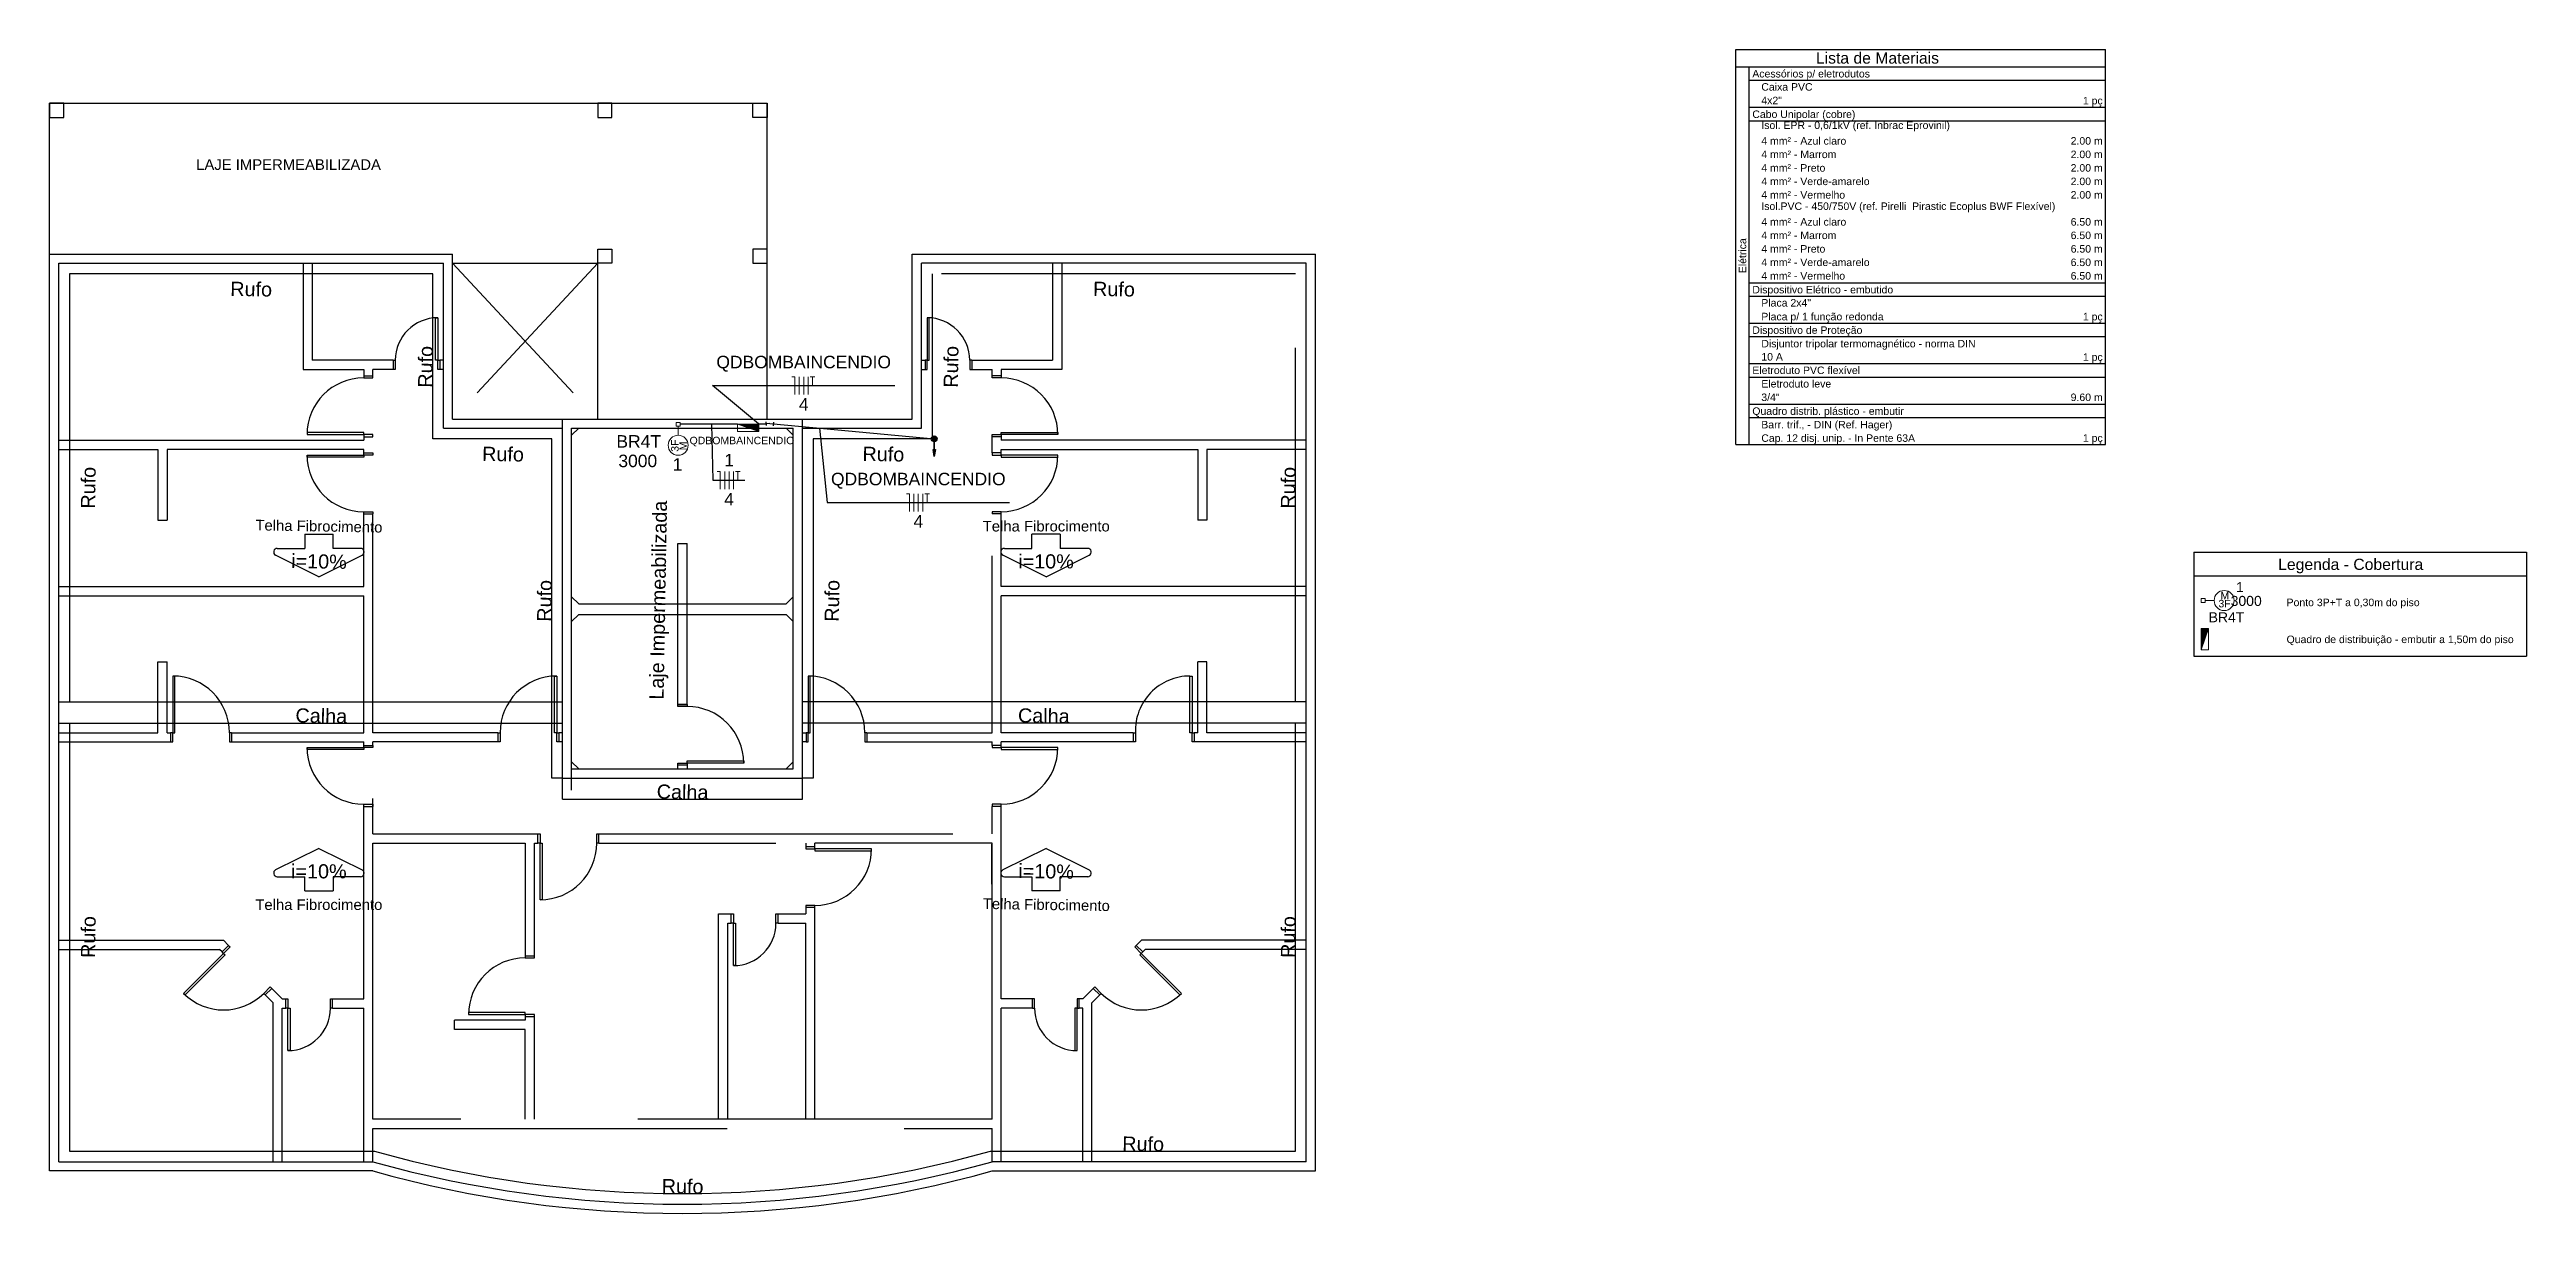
# Model space of a CAD drawing. Header units: inches. Extents: x -3 to 923, y -103 to 154.
# Drawn here: x 596.19 to 631.17, y 16.11 to 32.55 of the extents above; entities that cross this region are included whole.
import ezdxf

# ---------------------------------------------------------------- set-up
doc = ezdxf.new("R2010")
doc.units = ezdxf.units.IN
doc.header["$LTSCALE"] = 10
doc.header["$MEASUREMENT"] = 0
doc.linetypes.add('Dashed', pattern=[0.75, 0.5, -0.25])
doc.linetypes.add('HIDDEN', pattern=[0.375, 0.25, -0.125])
for name, color, linetype, lineweight in [('COBERTURA', 6, 'Continuous', 30), ('Cota', 7, 'Continuous', 25), ('DI-Linhas do quadro', 8, 'Continuous', 30), ('DI-Textos do quadro', 2, 'Continuous', 20), ('DI-Título do quadro', 2, 'Continuous', 30), ('EL-Condutos', 4, 'Continuous', 30), ('EL-Fios', 9, 'Continuous', 20), ('EL-Textos fios', 2, 'Continuous', 30), ('EL-Textos pontos', 2, 'Continuous', 30), ('P-SIMBOL', 5, 'Continuous', 20), ('PAREDE', 2, 'Continuous', 30), ('TEXTO', 2, 'Continuous', 20)]:
    doc.layers.add(name, color=color, linetype=linetype, lineweight=lineweight)
doc.layers.add('projecao', color=4, linetype='HIDDEN')
doc.styles.add('Arial', font='arial.ttf')
doc.dimstyles.get("Standard").update_dxf_attribs({"dimtxt": 0.18, "dimasz": 0.18, "dimexe": 0.18, "dimexo": 0.0625, "dimgap": 0.09, "dimtad": 0, "dimtih": 1, "dimtoh": 1, "dimdec": 4, "dimzin": 0, "dimdsep": 46, "dimtxsty": 'Standard', "dimcen": 0.09, "dimadec": 0, "dimazin": 0, "dimtfac": 1, "dimtdec": 4, "dimtofl": 0, "dimtmove": 0, "dimatfit": 3, "dimfxl": 0, "dimtolj": 1, "dimtzin": 0, "dimarcsym": 0})

msp = doc.modelspace()

# ---------------------------------------------------------------- texts
at = {"layer": 'DI-Textos do quadro', "char_height": 0.1059, "line_spacing_factor": 0.798, "style": 'Arial'}
for s, insert, width, attachment_point in [('Acessórios p/ eletrodutos', (620.2362, 32.1233), 3.278469, 7), ('4x2"', (620.3632, 31.7773), 0.571776, 7), ('Caixa PVC', (620.3632, 31.9678), 1.425174, 7), ('1 pç', (625.1831, 31.7423), 0.551864, 9), ('Cabo Unipolar (cobre)', (620.2362, 31.5513), 2.868838, 7), ('Isol. EPR - 0,6/1kV (ref. Inbrac Eprovinil)', (620.3632, 31.3958), 6.713394, 7), ('4 mm² - Azul claro', (620.3632, 31.2053), 2.368178, 7), ('2.00 m', (625.1831, 31.2053), 0.8918, 9), ('4 mm² - Marrom', (620.3632, 31.0148), 2.089402, 7), ('4 mm² - Preto', (620.3632, 30.8238), 1.782179, 7), ('2.00 m', (625.1831, 31.0148), 0.8918, 9), ('2.00 m', (625.1831, 30.8238), 0.8918, 9), ('4 mm² - Verde-amarelo', (620.3632, 30.6333), 3.013916, 7), ('4 mm² - Vermelho', (620.3632, 30.4428), 2.334042, 7), ('2.00 m', (625.1831, 30.6333), 0.8918, 9), ('2.00 m', (625.1831, 30.4428), 0.8918, 9), ('4 mm² - Azul claro', (620.3632, 30.0613), 2.530324, 7), ('Isol.PVC - 450/750V (ref. Pirelli  Pirastic Ecoplus BWF Flexível)', (620.3632, 30.2523), 7.717559, 7), ('6.50 m', (625.1831, 30.0613), 0.8918, 9), ('4 mm² - Marrom', (620.3632, 29.8708), 2.251547, 7), ('4 mm² - Preto', (620.3632, 29.6803), 1.944324, 7), ('6.50 m', (625.1831, 29.8708), 0.8918, 9), ('6.50 m', (625.1831, 29.6803), 0.8918, 9), ('4 mm² - Verde-amarelo', (620.3632, 29.4898), 3.176061, 7), ('4 mm² - Vermelho', (620.3632, 29.2988), 2.496188, 7), ('6.50 m', (625.1831, 29.4898), 0.8918, 9), ('6.50 m', (625.1831, 29.2988), 0.8918, 9), ('Dispositivo Elétrico - embutido', (620.2362, 29.0733), 3.928474, 7), ('Placa 2x4"', (620.3632, 28.9178), 1.383926, 7), ('Placa p/ 1 função redonda', (620.3632, 28.6923), 3.406479, 7), ('1 pç', (625.1831, 28.6923), 0.551864, 9), ('Dispositivo de Proteção', (620.2362, 28.5013), 3.067964, 7), ('Disjuntor tripolar termomagnético - norma DIN', (620.3632, 28.3108), 5.965249, 7), ('Eletroduto PVC flexível', (620.2362, 27.9648), 2.999692, 7), ('10 A', (620.3632, 28.1553), 0.600223, 7), ('1 pç', (625.1831, 28.1203), 0.551864, 9), ('3/4"', (620.3632, 27.5833), 0.509194, 7), ('Eletroduto leve', (620.3632, 27.7743), 1.947169, 7), ('9.60 m', (625.1831, 27.5833), 0.8918, 9), ('Quadro distrib. plástico - embutir', (620.2362, 27.3578), 4.217206, 7), ('Barr. trif., - DIN (Ref. Hager)', (620.3632, 27.1673), 3.644008, 7), ('Cap. 12 disj. unip. - In Pente 63A', (620.3632, 26.9768), 4.281211, 7), ('1 pç', (625.1831, 26.9768), 0.551864, 9), ('Ponto 3P+T a 0,30m do piso', (627.7795, 24.6554), 3.70659, 7), ('Quadro de distribuição - embutir a 1,50m do piso', (627.7795, 24.1329), 6.325098, 7)]:
    msp.add_mtext(s, dxfattribs=dict(at, insert=insert, width=width, attachment_point=attachment_point))
at = {"layer": 'DI-Textos do quadro', "insert": (620.1517, 29.6378), "char_height": 0.1059, "width": 0.974296, "attachment_point": 8, "rotation": 90, "line_spacing_factor": 0.798, "style": 'Arial'}
msp.add_mtext('Elétrica', dxfattribs=at)
at = {"layer": 'DI-Título do quadro', "char_height": 0.15885, "attachment_point": 8, "line_spacing_factor": 0.798, "style": 'Arial'}
for s, insert, width in [('Lista de Materiais', (622.0032, 32.3488), 3.403452), ('Legenda - Cobertura', (628.685, 25.151), 2.72219)]:
    msp.add_mtext(s, dxfattribs=dict(at, insert=insert, width=width))
at = {"layer": 'EL-Textos fios', "color": 3, "char_height": 0.1765, "attachment_point": 8, "line_spacing_factor": 0.798, "style": 'Arial'}
for s, insert, width in [('QDBOMBAINCENDIO', (606.842, 27.9992), 4.859625), ('4', (606.842, 27.4492), 0.540485), ('1', (605.789, 26.6612), 0.270243), ('4', (605.789, 26.1112), 0.270243), ('QDBOMBAINCENDIO', (608.4605, 26.3467), 4.859625), ('4', (608.4605, 25.7967), 0.540485)]:
    msp.add_mtext(s, dxfattribs=dict(at, insert=insert, width=width))
at = {"layer": 'EL-Textos pontos', "color": 2, "line_spacing_factor": 0.798, "style": 'Arial'}
for s, insert, char_height, width, attachment_point in [('BR4T', (604.513, 26.9267), 0.1765, 1.242168, 8), ('QDBOMBAINCENDIO', (605.231, 26.9454), 0.1059, 2.915775, 7), ('3000', (604.4995, 26.6487), 0.1765, 1.08097, 8), ('1', (605.0615, 26.6012), 0.1765, 0.270243, 8)]:
    msp.add_mtext(s, dxfattribs=dict(at, insert=insert, char_height=char_height, width=width, attachment_point=attachment_point))
at = {"layer": 'P-SIMBOL', "char_height": 0.1059, "attachment_point": 9, "rotation": 90, "line_spacing_factor": 0.798, "style": 'Arial'}
for s, insert, width in [('3F', (605.0776, 27.0405), 0.339937), ('M', (605.1936, 27.0115), 0.243218)]:
    msp.add_mtext(s, dxfattribs=dict(at, insert=insert, width=width))
at = {"layer": 'P-SIMBOL', "line_spacing_factor": 0.798, "style": 'Arial'}
for s, insert, char_height, width, attachment_point in [('M', (626.8465, 24.7848), 0.1059, 0.243218, 7), ('3000', (627.2095, 24.689), 0.1412, 0.880633, 8), ('1', (627.1205, 24.8855), 0.1412, 0.220158, 8), ('BR4T', (626.9315, 24.4595), 0.1412, 1.011878, 8), ('3F', (626.8175, 24.6693), 0.1059, 0.339937, 7)]:
    msp.add_mtext(s, dxfattribs=dict(at, insert=insert, char_height=char_height, width=width, attachment_point=attachment_point))
at = {"layer": 'TEXTO', "attachment_point": 8, "line_spacing_factor": 0.798, "style": 'Arial'}
for s, insert, char_height, width in [('LAJE IMPERMEABILIZADA', (599.5685, 30.8475), 0.150025, 5.218125), ('Telha Fibrocimento', (610.267, 25.7405), 0.150025, 3.586312), ('i=10%', (610.263, 25.217), 0.20003, 1.554497), ('i=10%', (599.9965, 20.8395), 0.20003, 1.554497), ('Telha Fibrocimento', (599.9965, 20.394), 0.150025, 3.586312)]:
    msp.add_mtext(s, dxfattribs=dict(at, insert=insert, char_height=char_height, width=width))
for s, insert, char_height, width, rotation in [('Rufo', (599.0392, 29.063), 0.20003, 1.168571, 359), ('Rufo', (611.2217, 29.063), 0.20003, 1.168571, 359), ('Rufo', (601.6045, 28.0666), 0.20003, 1.168571, 89), ('Rufo', (609.026, 28.0666), 0.20003, 1.168571, 89), ('Rufo', (602.5952, 26.7325), 0.20003, 1.168571, 359), ('Rufo', (607.9657, 26.7325), 0.20003, 1.168571, 359), ('Rufo', (596.844, 26.3586), 0.20003, 1.168571, 89), ('Rufo', (613.7865, 26.3586), 0.20003, 1.168571, 89), ('Telha Fibrocimento', (599.9964, 25.7405), 0.150025, 3.586312, 359), ('Laje Impermeabilizada', (604.949, 24.7695), 0.200033, 5.570279, 89), ('i=10%', (599.9967, 25.217), 0.20003, 1.554497, 359), ('Rufo', (603.285, 24.7611), 0.20003, 1.168571, 89), ('Rufo', (607.3455, 24.7611), 0.20003, 1.168571, 89), ('Calha', (600.0297, 23.036), 0.20003, 1.446545, 359), ('Calha', (610.2312, 23.036), 0.20003, 1.446545, 359), ('Calha', (605.1307, 21.9605), 0.20003, 1.446545, 359), ('i=10%', (610.2632, 20.8395), 0.20003, 1.554497, 359), ('Rufo', (596.844, 20.0126), 0.20003, 1.168571, 89), ('Telha Fibrocimento', (610.2669, 20.394), 0.150025, 3.586312, 359), ('Rufo', (613.7865, 20.0126), 0.20003, 1.168571, 89), ('Rufo', (611.6337, 16.9895), 0.20003, 1.168571, 359), ('Rufo', (605.1307, 16.3895), 0.20003, 1.168571, 359)]:
    msp.add_mtext(s, dxfattribs=dict(at, insert=insert, char_height=char_height, width=width, rotation=rotation))

# ---------------------------------------------------------------- hatches: boundary and pattern name
at = {"layer": 'P-SIMBOL', "linetype": 'Continuous'}
for points in [[(606.2092, 27.1562), (606.2092, 27.2561), (605.9083, 27.2561)], [(626.6752, 24.371), (626.5754, 24.371), (626.5754, 24.0701)]]:
    msp.add_hatch(color=256, dxfattribs=at).paths.add_polyline_path(points)

# ---------------------------------------------------------------- linework, layer by layer
at = {"layer": 'COBERTURA', "color": 8}
for p, q in [((596.194, 31.792), (606.3255, 31.792)), ((596.194, 29.6615), (596.194, 31.792)), ((606.3255, 27.331), (606.3255, 31.792)), ((601.885, 29.5315), (603.9355, 29.5315)), ((603.9355, 27.331), (603.9355, 29.5315))]:
    msp.add_line(p, q, dxfattribs=at)
for points in [[(603.435, 22.26), (603.285, 22.26), (603.285, 27.051), (601.605, 27.051), (601.605, 29.3815), (596.474, 29.3815), (596.474, 23.3355)], [(596.474, 23.0355), (596.474, 16.9895), (600.7805, 16.9895)], [(609.4805, 16.9895), (613.787, 16.9895), (613.787, 23.0355)]]:
    msp.add_lwpolyline(points, dxfattribs=at)
msp.add_arc((605.1305, 32.456), 16.0667, 254.291, 285.709, dxfattribs=at)
at = {"layer": 'Cota', "color": 8}
for p, q in [((599.797, 25.704), (599.797, 25.504)), ((599.797, 25.704), (600.197, 25.704)), ((600.197, 25.504), (600.197, 25.704)), ((610.064, 25.504), (610.064, 25.704)), ((610.464, 25.704), (610.064, 25.704)), ((610.464, 25.704), (610.464, 25.504)), ((599.997, 25.104), (599.386, 25.4095)), ((599.4085, 25.504), (599.797, 25.504)), ((599.997, 25.104), (600.6075, 25.4095)), ((600.585, 25.504), (600.197, 25.504)), ((610.264, 25.104), (609.6535, 25.4095)), ((609.676, 25.504), (610.064, 25.504)), ((610.264, 25.104), (610.875, 25.4095)), ((610.8525, 25.504), (610.464, 25.504)), ((599.997, 21.2665), (599.386, 20.9615)), ((599.997, 21.2665), (600.6075, 20.9615)), ((610.264, 21.2665), (609.6535, 20.9615)), ((610.264, 21.2665), (610.875, 20.9615)), ((599.4085, 20.8665), (599.797, 20.8665)), ((599.797, 20.6665), (599.797, 20.8665)), ((599.797, 20.6665), (600.197, 20.6665)), ((600.585, 20.8665), (600.197, 20.8665)), ((600.197, 20.8665), (600.197, 20.6665)), ((609.676, 20.8665), (610.064, 20.8665)), ((610.064, 20.8665), (610.064, 20.6665)), ((610.464, 20.6665), (610.064, 20.6665)), ((610.464, 20.6665), (610.464, 20.8665)), ((610.8525, 20.8665), (610.464, 20.8665))]:
    msp.add_line(p, q, dxfattribs=at)
for centre, start, end in [((599.4085, 25.454), 89.986, 243.43), ((600.585, 25.454), 296.568, 90.014), ((609.676, 25.454), 89.986, 243.432), ((610.8525, 25.454), 296.57, 90.014), ((599.4085, 20.9165), 116.57, 270.014), ((600.585, 20.9165), 269.986, 63.4318), ((609.676, 20.9165), 116.568, 270.014), ((610.8525, 20.9165), 269.986, 63.4303)]:
    msp.add_arc(centre, 0.05, start, end, dxfattribs=at)
at = {"layer": 'DI-Linhas do quadro', "linetype": 'Continuous'}
for p, q in [((620.0033, 32.5501), (624.0033, 32.5501)), ((620.0033, 32.5501), (625.2252, 32.5501)), ((620.0033, 26.9692), (620.0033, 32.5501)), ((625.2252, 26.9692), (625.2252, 32.5501)), ((620.0033, 32.3066), (625.2252, 32.3066)), ((620.1939, 26.9692), (620.1939, 32.3066)), ((620.1939, 32.116), (625.2252, 32.116)), ((620.1939, 31.7347), (625.2252, 31.7347)), ((620.1939, 31.5441), (625.2252, 31.5441)), ((620.1939, 29.2567), (625.2252, 29.2567)), ((620.1939, 29.066), (625.2252, 29.066)), ((620.1939, 28.6848), (625.2252, 28.6848)), ((620.1939, 28.4942), (625.2252, 28.4942)), ((620.1939, 28.1129), (625.2252, 28.1129)), ((620.1939, 27.9223), (625.2252, 27.9223)), ((620.1939, 27.5411), (625.2252, 27.5411)), ((620.1939, 27.3505), (625.2252, 27.3505)), ((620.0033, 26.9692), (625.2252, 26.9692)), ((626.4695, 25.4505), (631.1666, 25.4505)), ((626.4695, 25.4505), (626.4695, 23.9818)), ((631.1666, 25.4505), (631.1666, 23.9818)), ((626.4695, 25.1151), (631.1666, 25.1151)), ((626.4695, 23.9818), (631.1666, 23.9818))]:
    msp.add_line(p, q, dxfattribs=at)
at = {"layer": 'EL-Condutos', "linetype": 'Continuous'}
for p, q in [((606.3156, 27.2391), (606.314, 27.2891)), ((606.4169, 27.286), (606.4123, 27.2362)), ((606.3648, 27.2657), (606.3148, 27.2641)), ((606.3648, 27.2657), (606.4146, 27.2611))]:
    msp.add_line(p, q, dxfattribs=at)
at = {"layer": 'EL-Condutos'}
for p, q in [((606.4146, 27.2611), (608.6848, 27.0519)), ((608.6848, 27.0519), (608.6848, 26.8019))]:
    msp.add_line(p, q, dxfattribs=at)
at = {"layer": 'EL-Condutos', "const_width": 0.0417}
msp.add_lwpolyline([(608.7056, 27.0519, 1), (608.6639, 27.0519, 1)], format="xyb", close=True, dxfattribs=at)
at = {"layer": 'EL-Condutos'}
msp.add_circle((608.6848, 27.0519), 0.0417, dxfattribs=at)
at = {"layer": 'EL-Condutos', "linetype": 'Continuous'}
msp.add_spline([(605.9082, 27.2561), (605.8748, 27.2561), (605.8432, 27.2561), (605.8132, 27.2561), (605.7847, 27.2561), (605.7576, 27.2561), (605.7317, 27.2561), (605.7068, 27.2561), (605.6828, 27.2561), (605.6596, 27.2561), (605.6371, 27.2561), (605.615, 27.2561), (605.5932, 27.2561), (605.5717, 27.2561), (605.5502, 27.2561), (605.5286, 27.2561), (605.5068, 27.2561), (605.4846, 27.2561), (605.4618, 27.2561), (605.4384, 27.2561), (605.4142, 27.2561), (605.389, 27.2561), (605.3627, 27.2561), (605.3352, 27.2561), (605.3063, 27.2561), (605.2758, 27.2561), (605.2437, 27.2561), (605.2097, 27.2561), (605.1738, 27.2561), (605.1358, 27.2561), (605.0955, 27.2561)], degree=3, dxfattribs=at)
at = {"layer": 'EL-Condutos', "linetype": 'Dashed'}
msp.add_spline([(606.0613, 27.2562), (606.0759, 27.2567), (606.0895, 27.2571), (606.1022, 27.2575), (606.1141, 27.2579), (606.1252, 27.2582), (606.1356, 27.2585), (606.1454, 27.2588), (606.1545, 27.2591), (606.1631, 27.2594), (606.1711, 27.2596), (606.1788, 27.2599), (606.186, 27.2601), (606.193, 27.2603), (606.1996, 27.2605), (606.2061, 27.2607), (606.2123, 27.2609), (606.2185, 27.2611), (606.2247, 27.2613), (606.2308, 27.2615), (606.237, 27.2617), (606.2433, 27.2619), (606.2498, 27.2621), (606.2565, 27.2623), (606.2635, 27.2625), (606.2709, 27.2627), (606.2787, 27.263), (606.2869, 27.2632), (606.2956, 27.2635), (606.3049, 27.2638), (606.3148, 27.2641)], degree=3, dxfattribs=at)
at = {"layer": 'EL-Fios', "color": 5}
for p, q in [((606.6753, 27.9285), (606.717, 27.9285)), ((606.717, 27.6785), (606.717, 27.9285)), ((606.7795, 27.6785), (606.7795, 27.9285)), ((606.842, 27.6785), (606.842, 27.9285)), ((606.9045, 27.6785), (606.9045, 27.9285)), ((606.9336, 27.9285), (607.0003, 27.9285)), ((606.967, 27.8035), (606.967, 27.9285)), ((605.6222, 26.5905), (605.6639, 26.5905)), ((605.6639, 26.3405), (605.6639, 26.5905)), ((605.7264, 26.3405), (605.7264, 26.5905)), ((605.7889, 26.3405), (605.7889, 26.5905)), ((605.8514, 26.3405), (605.8514, 26.5905)), ((605.8805, 26.5905), (605.9472, 26.5905)), ((605.9139, 26.4655), (605.9139, 26.5905)), ((608.2937, 26.2761), (608.3354, 26.2761)), ((608.3354, 26.0261), (608.3354, 26.2761)), ((608.3979, 26.0261), (608.3979, 26.2761)), ((608.4604, 26.0261), (608.4604, 26.2761)), ((608.5229, 26.0261), (608.5229, 26.2761)), ((608.552, 26.2761), (608.6187, 26.2761)), ((608.5854, 26.1511), (608.5854, 26.2761))]:
    msp.add_line(p, q, dxfattribs=at)
at = {"layer": 'EL-Textos fios', "color": 3}
for p, q in [((606.2055, 27.2607), (605.555, 27.8035)), ((605.555, 27.8035), (608.1289, 27.8035)), ((605.5394, 27.2561), (605.5597, 26.4655)), ((607.0667, 27.201), (607.1734, 26.1511)), ((605.5597, 26.4655), (606.0097, 26.4655)), ((607.1734, 26.1511), (609.7473, 26.1511))]:
    msp.add_line(p, q, dxfattribs=at)
at = {"layer": 'P-SIMBOL'}
for p, q in [((605.043, 27.2826), (605.0961, 27.2826)), ((605.043, 27.2296), (605.043, 27.2826)), ((605.0961, 27.2826), (605.0961, 27.2296)), ((605.0961, 27.2296), (605.043, 27.2296)), ((605.0695, 27.1011), (605.0695, 27.2296)), ((606.2092, 27.2561), (605.9083, 27.2561)), ((605.9083, 27.1562), (605.9083, 27.2561)), ((606.2092, 27.1562), (605.9083, 27.2561)), ((606.2092, 27.1562), (605.9083, 27.1562)), ((606.2092, 27.1562), (606.2092, 27.2561)), ((626.5754, 24.7404), (626.5754, 24.7935)), ((626.5754, 24.7935), (626.6284, 24.7935)), ((626.6284, 24.7404), (626.5754, 24.7404)), ((626.6284, 24.7935), (626.6284, 24.7404)), ((626.7569, 24.7669), (626.6284, 24.7669)), ((626.6752, 24.371), (626.5754, 24.371)), ((626.5754, 24.371), (626.5754, 24.0701)), ((626.6752, 24.371), (626.5754, 24.0701)), ((626.6752, 24.371), (626.6752, 24.0701)), ((626.6752, 24.0701), (626.5754, 24.0701))]:
    msp.add_line(p, q, dxfattribs=at)
for centre in [(605.0695, 26.9601), (626.8979, 24.7669)]:
    msp.add_circle(centre, 0.1412, dxfattribs=at)
at = {"layer": 'PAREDE', "color": 8}
for p, q in [((596.194, 16.7095), (596.194, 29.6615)), ((596.194, 29.6615), (601.885, 29.6615)), ((596.324, 16.8395), (596.324, 29.5315)), ((596.324, 29.5315), (601.755, 29.5315)), ((601.755, 27.201), (601.755, 29.5315)), ((601.885, 27.331), (601.885, 29.6615)), ((608.376, 29.6615), (614.067, 29.6615)), ((608.376, 27.331), (608.376, 29.6615)), ((608.506, 27.201), (608.506, 29.5315)), ((613.937, 29.5315), (608.506, 29.5315)), ((613.937, 16.8395), (613.937, 29.5315)), ((614.067, 16.7095), (614.067, 29.6615)), ((601.885, 27.331), (603.435, 27.331)), ((603.435, 22.26), (603.435, 27.331)), ((603.435, 27.331), (606.8255, 27.331)), ((606.8255, 22.26), (606.8255, 27.331)), ((606.8255, 27.331), (608.376, 27.331)), ((601.755, 27.201), (603.435, 27.201)), ((603.565, 22.0895), (603.565, 27.201)), ((603.565, 27.201), (606.6955, 27.201)), ((606.6955, 22.39), (606.6955, 27.201)), ((606.8255, 27.201), (608.506, 27.201)), ((596.324, 23.3355), (603.435, 23.3355)), ((613.937, 23.3355), (606.8255, 23.3355)), ((596.324, 23.0355), (603.435, 23.0355)), ((613.937, 23.0355), (606.8255, 23.0355)), ((603.565, 22.39), (606.6955, 22.39)), ((603.435, 22.26), (606.8255, 22.26)), ((603.435, 21.96), (603.435, 22.26)), ((606.8255, 21.96), (606.8255, 22.26)), ((603.435, 21.96), (606.8255, 21.96)), ((596.324, 16.8395), (600.7595, 16.8395)), ((613.937, 16.8395), (609.501, 16.8395)), ((600.7595, 16.7095), (596.194, 16.7095)), ((609.501, 16.7095), (614.067, 16.7095))]:
    msp.add_line(p, q, dxfattribs=at)
for centre, radius in [((605.1305, 32.456), 16.2167), ((605.1305, 32.326), 16.2169)]:
    msp.add_arc(centre, radius, 254.364, 285.636, dxfattribs=at)
at = {"layer": 'projecao', "color": 8, "linetype": 'Dashed'}
for p, q in [((599.7745, 29.5315), (599.7745, 28.031)), ((599.9045, 29.5315), (599.9045, 28.161)), ((610.3565, 29.5315), (610.3565, 28.161)), ((610.4865, 29.5315), (610.4865, 28.031)), ((599.7745, 28.031), (600.6295, 28.031)), ((601.045, 28.161), (599.9045, 28.161)), ((600.6295, 28.031), (600.6295, 27.941)), ((600.7595, 27.941), (600.7595, 28.031)), ((601.045, 28.031), (600.7595, 28.031)), ((609.216, 28.161), (610.3565, 28.161)), ((610.4865, 28.031), (609.631, 28.031)), ((600.6295, 27.941), (600.7595, 27.941)), ((596.324, 27.031), (600.6295, 27.031)), ((613.937, 27.031), (609.631, 27.031)), ((596.324, 26.901), (597.724, 26.901)), ((597.724, 26.901), (597.724, 25.901)), ((600.6295, 26.901), (597.854, 26.901)), ((597.854, 26.901), (597.854, 25.901)), ((609.631, 26.901), (612.4065, 26.901)), ((612.4065, 26.901), (612.4065, 25.901)), ((613.937, 26.901), (612.5365, 26.901)), ((612.5365, 26.901), (612.5365, 25.901)), ((597.724, 25.901), (597.854, 25.901)), ((600.6295, 24.9655), (600.6295, 25.991)), ((600.7595, 22.9005), (600.7595, 25.991)), ((612.5365, 25.901), (612.4065, 25.901)), ((596.324, 24.9655), (600.6295, 24.9655)), ((596.324, 24.8355), (600.6295, 24.8355)), ((600.6295, 22.9005), (600.6295, 24.8355)), ((613.937, 24.9655), (609.631, 24.9655)), ((613.937, 24.8355), (609.631, 24.8355)), ((603.665, 24.7205), (606.5955, 24.7205)), ((603.665, 24.5705), (606.5955, 24.5705)), ((612.4065, 22.9005), (612.4065, 23.9005)), ((612.5365, 23.9005), (612.4065, 23.9005)), ((612.5365, 22.9005), (612.5365, 23.9005)), ((611.4965, 22.9005), (609.631, 22.9005)), ((611.4965, 22.7705), (609.631, 22.7705)), ((611.4965, 22.9005), (611.4965, 22.7705)), ((611.4965, 22.9005), (611.5265, 22.9005)), ((612.4065, 22.9005), (612.3565, 22.9005)), ((612.3565, 22.9005), (612.3565, 22.7705)), ((613.937, 22.7705), (612.3565, 22.7705)), ((613.937, 22.9005), (612.5365, 22.9005)), ((600.6295, 19.1395), (600.6295, 21.86)), ((609.631, 19.1395), (609.631, 21.86)), ((600.7595, 17.4395), (600.7595, 21.34)), ((602.91, 21.34), (602.91, 19.75)), ((603.04, 19.75), (603.04, 21.34)), ((603.95, 21.47), (609.501, 21.47)), ((609.501, 17.4395), (609.501, 21.34)), ((609.501, 17.4395), (609.501, 21.34)), ((605.6405, 17.4395), (605.6405, 20.34)), ((607.0005, 17.4395), (607.0005, 20.43)), ((596.324, 19.97), (598.6495, 19.97)), ((598.723, 19.8965), (598.6495, 19.97)), ((605.7705, 17.4395), (605.7705, 20.21)), ((606.8705, 17.4395), (606.8705, 20.21)), ((611.538, 19.8965), (611.6115, 19.97)), ((613.937, 19.97), (611.6115, 19.97)), ((596.324, 19.84), (598.5955, 19.84)), ((598.631, 19.8045), (598.5955, 19.84)), ((598.631, 19.8045), (598.723, 19.8965)), ((602.91, 19.75), (603.04, 19.75)), ((611.63, 19.8045), (611.538, 19.8965)), ((611.63, 19.8045), (611.6655, 19.84)), ((613.937, 19.84), (611.6655, 19.84)), ((599.239, 19.1965), (599.331, 19.288)), ((599.4795, 19.1395), (599.331, 19.288)), ((610.7815, 19.1395), (610.93, 19.288)), ((611.022, 19.1965), (610.93, 19.288)), ((599.3495, 19.086), (599.239, 19.1965)), ((599.3495, 16.8395), (599.3495, 19.086)), ((599.4795, 19.1395), (599.5295, 19.1395)), ((599.4795, 16.8395), (599.4795, 19.0095)), ((599.4795, 19.0095), (599.5295, 19.0095)), ((599.5295, 19.0095), (599.5295, 19.1395)), ((600.1895, 19.1395), (600.6295, 19.1395)), ((600.1895, 19.0095), (600.1895, 19.1395)), ((600.1895, 19.0095), (600.6295, 19.0095)), ((600.6295, 16.8395), (600.6295, 19.0095)), ((602.91, 18.8895), (602.91, 18.8395)), ((602.91, 18.8895), (603.04, 18.8895)), ((603.04, 17.4395), (603.04, 18.8895)), ((610.0715, 19.1395), (609.631, 19.1395)), ((609.631, 16.8395), (609.631, 19.0095)), ((610.0715, 19.0095), (609.631, 19.0095)), ((610.0715, 19.0095), (610.0715, 19.1395)), ((610.7815, 19.1395), (610.7315, 19.1395)), ((610.7315, 19.0095), (610.7315, 19.1395)), ((610.7815, 19.0095), (610.7315, 19.0095)), ((610.7815, 16.8395), (610.7815, 19.0095)), ((610.9115, 19.086), (611.022, 19.1965)), ((610.9115, 16.8395), (610.9115, 19.086)), ((602.91, 18.8395), (601.91, 18.8395)), ((601.91, 18.7095), (601.91, 18.8395)), ((602.91, 18.7095), (601.91, 18.7095)), ((602.91, 17.4395), (602.91, 18.7095)), ((609.631, 16.8395), (609.631, 18.7095)), ((609.501, 17.4395), (600.7595, 17.4395)), ((600.7595, 16.8395), (600.7595, 17.3095)), ((600.7595, 17.3095), (609.501, 17.3095))]:
    msp.add_line(p, q, dxfattribs=at)
at = {"layer": 'projecao', "color": 8}
for p, q in [((603.9355, 29.5315), (601.885, 27.331)), ((601.885, 29.5315), (603.9355, 27.331)), ((601.045, 28.161), (601.045, 28.031)), ((601.755, 28.161), (601.705, 28.161)), ((601.705, 28.161), (601.705, 28.031)), ((601.755, 28.031), (601.705, 28.031)), ((608.506, 28.161), (608.556, 28.161)), ((608.506, 28.031), (608.556, 28.031)), ((608.556, 28.161), (608.556, 28.031)), ((609.216, 28.161), (609.216, 28.031)), ((609.216, 28.031), (609.501, 28.031)), ((609.501, 27.941), (609.501, 28.031)), ((609.631, 28.031), (609.631, 27.941)), ((609.631, 27.941), (609.501, 27.941)), ((600.6295, 27.081), (600.6295, 27.031)), ((600.6295, 27.081), (600.7595, 27.081)), ((603.565, 27.101), (603.665, 27.201)), ((609.631, 27.081), (609.501, 27.081)), ((609.501, 26.851), (609.501, 27.081)), ((609.631, 27.081), (609.631, 27.031)), ((600.6295, 26.851), (600.6295, 26.901)), ((600.6295, 26.851), (600.7595, 26.851)), ((609.631, 26.851), (609.501, 26.851)), ((609.631, 26.851), (609.631, 26.901)), ((600.6295, 25.991), (600.7595, 25.991)), ((609.501, 22.9005), (609.501, 25.991)), ((609.631, 25.991), (609.501, 25.991)), ((609.631, 24.9655), (609.631, 25.991)), ((605.0655, 23.3005), (605.0655, 25.571)), ((605.1955, 23.3005), (605.1955, 25.571)), ((609.631, 22.9005), (609.631, 24.8355)), ((603.665, 24.7205), (603.565, 24.8205)), ((603.565, 24.4705), (603.665, 24.5705)), ((606.6955, 24.8205), (606.5955, 24.7205)), ((606.6955, 24.4705), (606.5955, 24.5705)), ((597.724, 22.9005), (597.724, 23.9005)), ((597.724, 23.9005), (597.854, 23.9005)), ((597.854, 22.9005), (597.854, 23.9005)), ((605.0655, 23.3005), (605.1955, 23.3005)), ((605.1955, 23.3005), (605.0655, 23.3005)), ((596.324, 22.9005), (597.724, 22.9005)), ((596.324, 22.7705), (597.904, 22.7705)), ((597.854, 22.9005), (597.904, 22.9005)), ((597.904, 22.9005), (597.904, 22.7705)), ((598.7645, 22.9005), (598.7345, 22.9005)), ((598.7645, 22.9005), (600.6295, 22.9005)), ((598.7645, 22.9005), (598.7645, 22.7705)), ((598.7645, 22.7705), (600.6295, 22.7705)), ((600.6295, 22.7205), (600.6295, 22.7705)), ((602.525, 22.9005), (600.7595, 22.9005)), ((602.525, 22.7705), (600.7595, 22.7705)), ((600.7595, 22.7205), (600.7595, 22.7705)), ((602.525, 22.9005), (602.525, 22.7705)), ((603.435, 22.9005), (603.385, 22.9005)), ((603.385, 22.9005), (603.385, 22.7705)), ((603.435, 22.7705), (603.385, 22.7705)), ((606.8255, 22.9005), (606.8755, 22.9005)), ((606.8755, 22.7705), (606.8255, 22.7705)), ((606.8755, 22.9005), (606.8755, 22.7705)), ((607.736, 22.9005), (609.501, 22.9005)), ((607.736, 22.9005), (607.736, 22.7705)), ((607.736, 22.7705), (609.501, 22.7705)), ((609.501, 22.7205), (609.501, 22.7705)), ((609.631, 22.7205), (609.631, 22.7705)), ((600.6295, 22.7205), (600.7595, 22.7205)), ((603.665, 22.39), (603.565, 22.4905)), ((605.1955, 22.4405), (605.0655, 22.4405)), ((605.0655, 22.39), (605.0655, 22.4405)), ((605.1955, 22.4405), (605.1955, 22.39)), ((606.6955, 22.4905), (606.5955, 22.39)), ((609.631, 22.7205), (609.501, 22.7205)), ((600.6295, 21.86), (600.7595, 21.86)), ((600.7595, 21.7395), (600.7595, 21.9695)), ((600.7595, 21.47), (600.7595, 21.86)), ((609.501, 21.47), (609.501, 21.86)), ((609.631, 21.86), (609.501, 21.86)), ((600.7595, 21.47), (603.09, 21.47)), ((600.7595, 21.34), (602.91, 21.34)), ((603.04, 21.34), (603.09, 21.34)), ((603.09, 21.34), (603.09, 21.47)), ((603.95, 21.34), (603.95, 21.47)), ((603.95, 21.34), (606.8705, 21.34)), ((606.8705, 21.34), (606.8705, 21.29)), ((609.501, 21.34), (607.0005, 21.34)), ((607.0005, 21.29), (607.0005, 21.34)), ((607.0005, 21.29), (606.8705, 21.29)), ((609.495, 21.3245), (609.495, 20.7605)), ((605.6405, 20.34), (605.8205, 20.34)), ((605.8205, 20.21), (605.8205, 20.34)), ((606.4805, 20.34), (606.8705, 20.34)), ((606.4805, 20.21), (606.4805, 20.34)), ((606.8705, 20.43), (606.8705, 20.34)), ((607.0005, 20.43), (606.8705, 20.43)), ((605.7705, 20.21), (605.8205, 20.21)), ((606.4805, 20.21), (606.8705, 20.21)), ((609.501, 16.8395), (609.501, 17.3095))]:
    msp.add_line(p, q, dxfattribs=at)
at = {"layer": 'projecao'}
for p, q in [((606.5955, 27.201), (606.6955, 27.101)), ((605.0655, 25.571), (605.1955, 25.571))]:
    msp.add_line(p, q, dxfattribs=at)
at = {"layer": 'projecao', "color": 8}
for points in [[(596.194, 31.792), (596.194, 31.592), (596.394, 31.592), (596.394, 31.792), (596.194, 31.792), (596.194, 31.792)], [(603.9355, 31.792), (603.9355, 31.592), (604.1355, 31.592), (604.1355, 31.792), (603.9355, 31.792), (603.9355, 31.792)], [(606.3255, 31.792), (606.3255, 31.592), (606.1255, 31.592), (606.1255, 31.792), (606.3255, 31.792), (606.3255, 31.792)], [(603.9355, 29.5315), (603.9355, 29.7315), (604.1355, 29.7315), (604.1355, 29.5315), (603.9355, 29.5315), (603.9355, 29.5315)], [(606.3255, 29.5315), (606.3255, 29.7315), (606.1255, 29.7315), (606.1255, 29.5315), (606.3255, 29.5315), (606.3255, 29.5315)], [(601.675, 28.161), (601.645, 28.161), (601.645, 28.7615), (601.675, 28.7615), (601.675, 28.161), (601.675, 28.161)], [(608.586, 28.161), (608.616, 28.161), (608.616, 28.7615), (608.586, 28.7615), (608.586, 28.161), (608.586, 28.161)], [(600.6295, 27.111), (600.6295, 27.141), (599.8295, 27.141), (599.8295, 27.111), (600.6295, 27.111), (600.6295, 27.111)], [(600.6295, 26.821), (600.6295, 26.791), (599.8295, 26.791), (599.8295, 26.821), (600.6295, 26.821), (600.6295, 26.821)], [(597.934, 22.9005), (597.964, 22.9005), (597.964, 23.7005), (597.934, 23.7005), (597.934, 22.9005), (597.934, 22.9005)], [(603.355, 22.9005), (603.325, 22.9005), (603.325, 23.7005), (603.355, 23.7005), (603.355, 22.9005), (603.355, 22.9005)], [(606.9055, 22.9005), (606.9355, 22.9005), (606.9355, 23.7005), (606.9055, 23.7005), (606.9055, 22.9005), (606.9055, 22.9005)], [(600.6295, 22.6905), (600.6295, 22.6605), (599.8295, 22.6605), (599.8295, 22.6905), (600.6295, 22.6905), (600.6295, 22.6905)], [(605.1955, 22.4705), (605.1955, 22.5005), (605.9955, 22.5005), (605.9955, 22.4705), (605.1955, 22.4705), (605.1955, 22.4705)], [(609.631, 22.6905), (609.631, 22.6605), (610.4315, 22.6605), (610.4315, 22.6905), (609.631, 22.6905), (609.631, 22.6905)], [(603.12, 21.34), (603.15, 21.34), (603.15, 20.54), (603.12, 20.54), (603.12, 21.34), (603.12, 21.34)], [(607.0005, 21.26), (607.0005, 21.23), (607.801, 21.23), (607.801, 21.26), (607.0005, 21.26), (607.0005, 21.26)], [(605.8505, 20.21), (605.8805, 20.21), (605.8805, 19.61), (605.8505, 19.61), (605.8505, 20.21), (605.8505, 20.21)]]:
    msp.add_lwpolyline(points, close=True, dxfattribs=at)
at = {"layer": 'projecao', "color": 8, "linetype": 'Dashed'}
for points in [[(613.787, 23.3355), (613.787, 29.3815), (608.656, 29.3815), (608.656, 27.051), (606.9755, 27.051), (606.9755, 22.26), (606.8255, 22.26)], [(600.6295, 27.941), (600.6295, 27.911), (600.7595, 27.911), (600.7595, 27.941)], [(611.4965, 22.9005), (611.5265, 22.9005), (611.5265, 22.7705), (611.4965, 22.7705)], [(612.3565, 22.7705), (612.3265, 22.7705), (612.3265, 22.9005), (612.3565, 22.9005)], [(598.723, 19.8965), (598.744, 19.875), (598.652, 19.7835), (598.631, 19.8045)], [(602.91, 19.75), (602.91, 19.72), (603.04, 19.72), (603.04, 19.75)], [(611.538, 19.8965), (611.517, 19.875), (611.609, 19.7835), (611.63, 19.8045)], [(599.239, 19.1965), (599.218, 19.2175), (599.31, 19.3095), (599.331, 19.288)], [(611.022, 19.1965), (611.043, 19.2175), (610.951, 19.3095), (610.93, 19.288)], [(599.5295, 19.1395), (599.5595, 19.1395), (599.5595, 19.0095), (599.5295, 19.0095)], [(600.1895, 19.0095), (600.1595, 19.0095), (600.1595, 19.1395), (600.1895, 19.1395)], [(603.04, 18.8895), (603.04, 18.9195), (602.91, 18.9195), (602.91, 18.8895)], [(610.0715, 19.0095), (610.1015, 19.0095), (610.1015, 19.1395), (610.0715, 19.1395)], [(610.7315, 19.1395), (610.7015, 19.1395), (610.7015, 19.0095), (610.7315, 19.0095)]]:
    msp.add_lwpolyline(points, dxfattribs=at)
at = {"layer": 'projecao', "color": 8}
for points in [[(601.045, 28.161), (601.075, 28.161), (601.075, 28.031), (601.045, 28.031)], [(601.705, 28.031), (601.675, 28.031), (601.675, 28.161), (601.705, 28.161)], [(608.556, 28.031), (608.586, 28.031), (608.586, 28.161), (608.556, 28.161)], [(609.216, 28.161), (609.186, 28.161), (609.186, 28.031), (609.216, 28.031)], [(609.631, 27.941), (609.631, 27.911), (609.501, 27.911), (609.501, 27.941)], [(600.7595, 27.081), (600.7595, 27.111), (600.6295, 27.111), (600.6295, 27.081)], [(609.501, 27.081), (609.501, 27.111), (609.631, 27.111), (609.631, 27.081)], [(600.7595, 26.851), (600.7595, 26.821), (600.6295, 26.821), (600.6295, 26.851)], [(609.501, 26.851), (609.501, 26.821), (609.631, 26.821), (609.631, 26.851)], [(600.6295, 25.991), (600.6295, 26.021), (600.7595, 26.021), (600.7595, 25.991)], [(609.631, 25.991), (609.631, 26.021), (609.501, 26.021), (609.501, 25.991)], [(605.1955, 23.3005), (605.1955, 23.2705), (605.0655, 23.2705), (605.0655, 23.3005)], [(597.904, 22.7705), (597.934, 22.7705), (597.934, 22.9005), (597.904, 22.9005)], [(598.7645, 22.9005), (598.7345, 22.9005), (598.7345, 22.7705), (598.7645, 22.7705)], [(602.525, 22.9005), (602.555, 22.9005), (602.555, 22.7705), (602.525, 22.7705)], [(603.385, 22.7705), (603.355, 22.7705), (603.355, 22.9005), (603.385, 22.9005)], [(606.8755, 22.7705), (606.9055, 22.7705), (606.9055, 22.9005), (606.8755, 22.9005)], [(607.736, 22.9005), (607.706, 22.9005), (607.706, 22.7705), (607.736, 22.7705)], [(600.7595, 22.7205), (600.7595, 22.6905), (600.6295, 22.6905), (600.6295, 22.7205)], [(605.0655, 22.4405), (605.0655, 22.4705), (605.1955, 22.4705), (605.1955, 22.4405)], [(609.501, 22.7205), (609.501, 22.6905), (609.631, 22.6905), (609.631, 22.7205)], [(600.6295, 21.86), (600.6295, 21.89), (600.7595, 21.89), (600.7595, 21.86)], [(609.631, 21.86), (609.631, 21.89), (609.501, 21.89), (609.501, 21.86)], [(603.09, 21.47), (603.12, 21.47), (603.12, 21.34), (603.09, 21.34)], [(603.95, 21.34), (603.92, 21.34), (603.92, 21.47), (603.95, 21.47)], [(606.8705, 21.29), (606.8705, 21.26), (607.0005, 21.26), (607.0005, 21.29)], [(605.8205, 20.34), (605.8505, 20.34), (605.8505, 20.21), (605.8205, 20.21)], [(606.4805, 20.21), (606.4505, 20.21), (606.4505, 20.34), (606.4805, 20.34)], [(607.0005, 20.43), (607.0005, 20.46), (606.8705, 20.46), (606.8705, 20.43)]]:
    msp.add_lwpolyline(points, dxfattribs=at)
at = {"layer": 'projecao', "color": 8, "linetype": 'Dashed'}
for points in [[(609.631, 27.111), (609.631, 27.141), (610.4315, 27.141), (610.4315, 27.111), (609.631, 27.111), (609.631, 27.111)], [(609.631, 26.821), (609.631, 26.791), (610.4315, 26.791), (610.4315, 26.821), (609.631, 26.821), (609.631, 26.821)], [(612.3265, 22.9005), (612.2965, 22.9005), (612.2965, 23.7005), (612.3265, 23.7005), (612.3265, 22.9005), (612.3265, 22.9005)], [(598.652, 19.7835), (598.6735, 19.762), (598.1075, 19.1965), (598.0865, 19.2175), (598.652, 19.7835), (598.652, 19.7835)], [(611.609, 19.7835), (611.5875, 19.762), (612.1535, 19.1965), (612.1745, 19.2175), (611.609, 19.7835), (611.609, 19.7835)], [(599.5595, 19.0095), (599.5895, 19.0095), (599.5895, 18.4095), (599.5595, 18.4095), (599.5595, 19.0095), (599.5595, 19.0095)], [(602.91, 18.9195), (602.91, 18.9495), (602.11, 18.9495), (602.11, 18.9195), (602.91, 18.9195), (602.91, 18.9195)], [(610.7015, 19.0095), (610.6715, 19.0095), (610.6715, 18.4095), (610.7015, 18.4095), (610.7015, 19.0095), (610.7015, 19.0095)]]:
    msp.add_lwpolyline(points, close=True, dxfattribs=at)
at = {"layer": 'projecao', "color": 8}
for centre, radius, start, end in [((601.675, 28.161), 0.6001, 90, 180), ((608.586, 28.161), 0.6001, 0, 90), ((600.6295, 26.821), 0.8001, 180, 270), ((597.934, 22.9005), 0.8001, 0, 90), ((603.355, 22.9005), 0.8001, 90, 180), ((606.9055, 22.9005), 0.8001, 0, 90), ((605.1955, 22.4705), 0.8001, 0, 90), ((600.6295, 22.6905), 0.8001, 180, 270), ((609.631, 22.6905), 0.8001, 270, 0), ((603.12, 21.34), 0.8001, 270, 0), ((607.0005, 21.26), 0.8001, 270, 0), ((605.8505, 20.21), 0.6001, 270, 0)]:
    msp.add_arc(centre, radius, start, end, dxfattribs=at)
at = {"layer": 'projecao', "color": 8, "linetype": 'Dashed'}
for centre, radius, start, end in [((600.6295, 27.111), 0.8001, 90, 180), ((609.631, 27.111), 0.8001, 0, 90), ((609.631, 26.821), 0.8001, 270, 0), ((612.2965, 22.93), 0.7707, 90, 182.192), ((602.91, 18.9195), 0.8001, 90, 180), ((598.652, 19.7835), 0.8001, 225, 315), ((599.5595, 19.0095), 0.6001, 270, 0), ((610.7015, 19.0095), 0.6001, 180, 270), ((611.609, 19.7835), 0.8001, 225, 315)]:
    msp.add_arc(centre, radius, start, end, dxfattribs=at)

msp.set_redraw_order([(e.dxf.handle, doc.entitydb.next_handle()) for e in msp.query("TEXT MTEXT ATTDEF DIMENSION ARC_DIMENSION")])  # texts and dimensions are drawn at this point

# ---------------------------------------------------------------- leaders
at = {"layer": 'EL-Condutos'}
msp.add_leader([(608.6848, 26.8019), (608.6848, 27.0519)], dimstyle='Standard', override={"dimasz": 0.1, "dimldrblk": 'Closed'}, dxfattribs=at)

doc.saveas('drawing.dxf')
